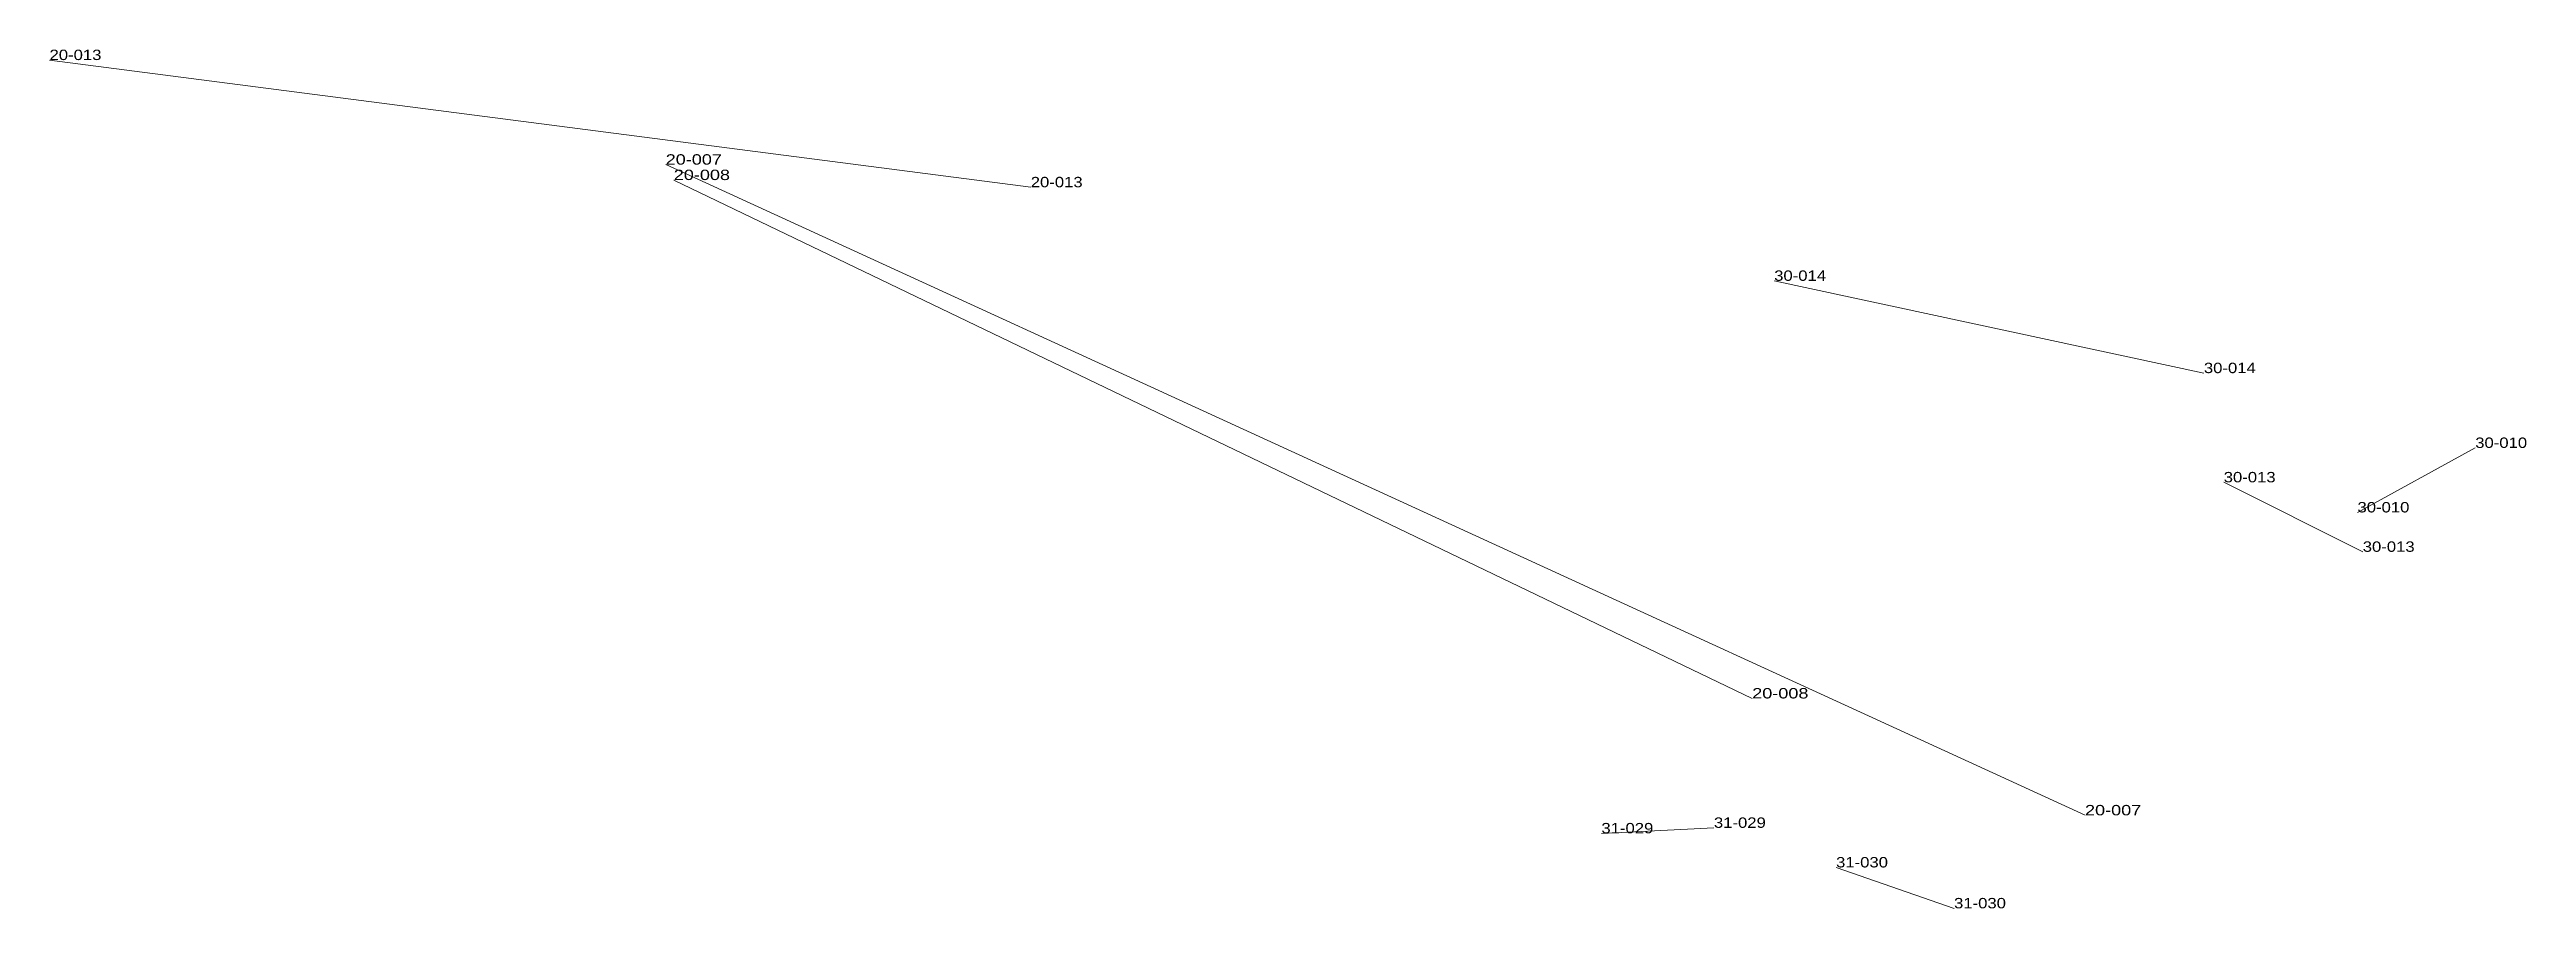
# Model space of a CAD drawing. Header units: metres. Extents: x 571156 to 607184, y 703608 to 727431.
# Drawn here: x 594654.5 to 595131.5, y 708043 to 708208.5 of the extents above; entities that cross this region are included whole.
import ezdxf

# ---------------------------------------------------------------- set-up
doc = ezdxf.new("R2010")
doc.units = ezdxf.units.M
doc.header["$LTSCALE"] = 0.8
doc.layers.add('60', color=7, linetype='Continuous', lineweight=13)
doc.layers.add('61', color=7, linetype='Continuous')

msp = doc.modelspace()

# ---------------------------------------------------------------- texts
at = {"layer": '60'}
for s, width, p in [('20-007', 1.3, (594773.16, 708186.29)), ('20-007', 1.3, (594773.16, 708186.29)), ('20-007', 1.3, (594773.16, 708186.29)), ('20-008', 1.3, (594774.72, 708183.32)), ('20-008', 1.3, (594774.72, 708183.32)), ('20-008', 1.3, (594774.72, 708183.32)), ('20-013', 1.2, (594843.46, 708181.93)), ('20-013', 1.2, (594843.46, 708181.93)), ('20-013', 1.2, (594843.46, 708181.93)), ('30-014', 1.2, (594986.62, 708163.9)), ('30-014', 1.2, (594986.62, 708163.9)), ('30-010', 1.2, (595098.95, 708119.28)), ('30-010', 1.2, (595098.95, 708119.28)), ('30-013', 1.2, (595099.96, 708111.69)), ('30-013', 1.2, (595099.96, 708111.69)), ('31-029', 1.2, (594953.35, 708057.45)), ('31-030', 1.2, (594998.54, 708050.88))]:
    msp.add_text(s, height=2, dxfattribs=dict(at, width=width)).set_placement(p)
at = {"layer": '61'}
for s, width, p in [('20-013', 1.2, (594654.51, 708206.44)), ('20-013', 1.2, (594654.51, 708206.44)), ('20-013', 1.2, (594654.51, 708206.44)), ('30-014', 1.2, (595069.37, 708146.12)), ('30-014', 1.2, (595069.37, 708146.12)), ('30-010', 1.2, (595121.62, 708131.71)), ('30-010', 1.2, (595121.62, 708131.71)), ('30-013', 1.2, (595073.19, 708125.08)), ('30-013', 1.2, (595073.19, 708125.08)), ('20-008', 1.3, (594982.39, 708083.44)), ('20-008', 1.3, (594982.39, 708083.44)), ('20-008', 1.3, (594982.39, 708083.44)), ('31-029', 1.2, (594975.02, 708058.51)), ('20-007', 1.3, (595046.48, 708060.92)), ('20-007', 1.3, (595046.48, 708060.92)), ('20-007', 1.3, (595046.48, 708060.92)), ('31-030', 1.2, (595021.26, 708043))]:
    msp.add_text(s, height=2, dxfattribs=dict(at, width=width)).set_placement(p)

# ---------------------------------------------------------------- linework, layer by layer
at = {"layer": '60'}
for p, q in [((594654.51, 708206.44), (594843.46, 708181.93)), ((594654.51, 708206.44), (594843.46, 708181.93)), ((594654.51, 708206.44), (594843.46, 708181.93)), ((595046.48, 708060.92), (594773.16, 708186.29)), ((595046.48, 708060.92), (594773.16, 708186.29)), ((595046.48, 708060.92), (594773.16, 708186.29)), ((594982.39, 708083.44), (594774.72, 708183.32)), ((594982.39, 708083.44), (594774.72, 708183.32)), ((594982.39, 708083.44), (594774.72, 708183.32)), ((595069.37, 708146.12), (594986.62, 708163.9)), ((595069.37, 708146.12), (594986.62, 708163.9)), ((595121.62, 708131.71), (595098.95, 708119.28)), ((595121.62, 708131.71), (595098.95, 708119.28)), ((595073.19, 708125.08), (595099.96, 708111.69)), ((595073.19, 708125.08), (595099.96, 708111.69)), ((594975.02, 708058.51), (594953.35, 708057.45)), ((595021.26, 708043), (594998.54, 708050.88))]:
    msp.add_line(p, q, dxfattribs=at)

msp.set_redraw_order([(e.dxf.handle, doc.entitydb.next_handle()) for e in msp.query("TEXT MTEXT ATTDEF DIMENSION ARC_DIMENSION")])  # texts and dimensions are drawn at this point

doc.saveas('drawing.dxf')
